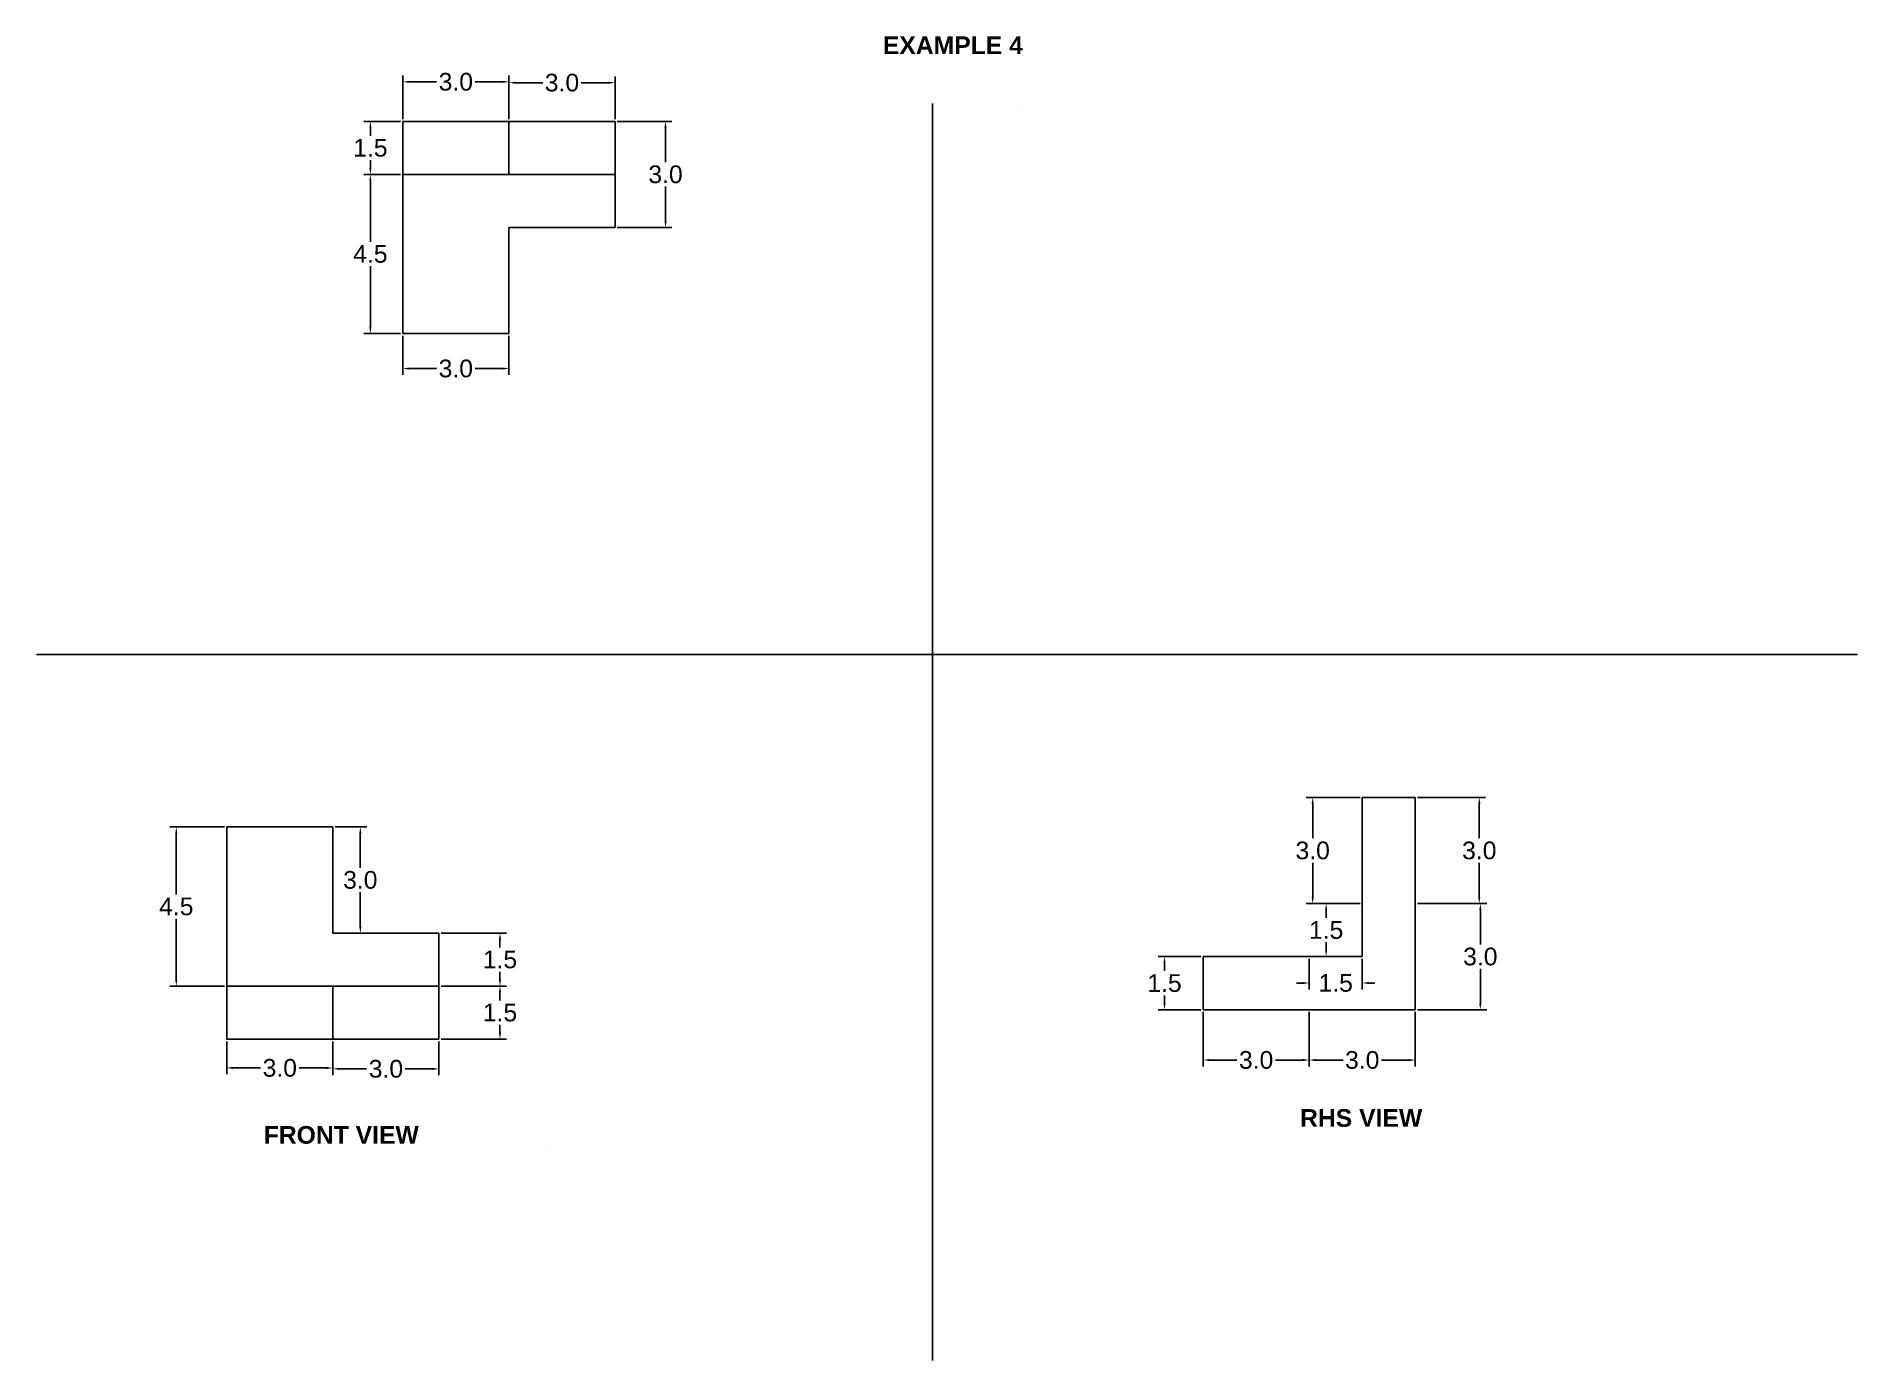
# Model space of a CAD drawing. Header units: inches. Extents: x 2 to 302, y 25 to 79.
# Drawn here: x 137.2 to 188.7, y 24.9 to 62.4 of the extents above; entities that cross this region are included whole.
import ezdxf

# ---------------------------------------------------------------- set-up
doc = ezdxf.new("R2010")
doc.units = ezdxf.units.IN
doc.header["$MEASUREMENT"] = 0
doc.styles.get("Standard").update_dxf_attribs({"font": 'arial.ttf'})
doc.dimstyles.get("Standard").update_dxf_attribs({"dimtxt": 0.5, "dimasz": 0.18, "dimexe": 0.18, "dimexo": 0.0625, "dimgap": 0.09, "dimtad": 0, "dimtih": 1, "dimtoh": 1, "dimdec": 1, "dimzin": 0, "dimdsep": 46, "dimtxsty": 'Standard', "dimcen": 0.09, "dimadec": 0, "dimazin": 0, "dimtfac": 1, "dimtdec": 1, "dimtofl": 0, "dimtmove": 0, "dimatfit": 3, "dimfxl": 1, "dimtolj": 1, "dimtzin": 0, "dimarcsym": 0})

msp = doc.modelspace()

# ---------------------------------------------------------------- texts
at = {"char_height": 0.5, "attachment_point": 1}
for s, width, insert in [('{\\fArial|b1|i0|c0|p34;EXAMPLE 4}', 8.96468, (161.141, 62.366)), ('{\\fArial|b1|i0|c0|p34;RHS VIEW}', 6.08463, (172.934, 32.034)), ('{\\fArial|b1|i0|c0|p34;FRONT VIEW}', 6.08463, (143.64, 31.556))]:
    msp.add_mtext_dynamic_manual_height_columns(s, width=width, gutter_width=1, heights=[0], dxfattribs=dict(at, insert=insert))

# ---------------------------------------------------------------- blocks, each defined once
blk = doc.blocks.new('*D46')
at = {"color": 0, "lineweight": -2, "transparency": 16777216}
for p, q in [((147.571, 60.026), (147.571, 61.262)), ((150.571, 60.026), (150.571, 61.262)), ((147.751, 61.082), (148.527, 61.082)), ((150.391, 61.082), (149.615, 61.082))]:
    blk.add_line(p, q, dxfattribs=at)
at = {"color": 0, "transparency": 16777216}
for points in [[(147.751, 61.112), (147.751, 61.052), (147.571, 61.082)], [(150.391, 61.112), (150.391, 61.052), (150.571, 61.082)]]:
    blk.add_solid(points, dxfattribs=at)
at = {"layer": 'Defpoints', "color": 0, "transparency": 16777216}
for p in [(150.571, 61.082), (147.571, 59.964), (150.571, 59.964)]:
    blk.add_point(p, dxfattribs=at)
at = {"color": 0, "transparency": 16777216, "insert": (149.071, 61.082), "char_height": 0.5, "attachment_point": 5}
blk.add_mtext('\\A1;3.0', dxfattribs=at)
blk = doc.blocks.new('*D47')
at = {"color": 0, "lineweight": -2, "transparency": 16777216}
for p, q in [((150.571, 60.026), (150.571, 61.237)), ((150.751, 61.057), (151.527, 61.057)), ((153.391, 61.057), (152.615, 61.057)), ((153.571, 60.026), (153.571, 61.237))]:
    blk.add_line(p, q, dxfattribs=at)
at = {"color": 0, "transparency": 16777216}
for points in [[(150.751, 61.087), (150.751, 61.027), (150.571, 61.057)], [(153.391, 61.087), (153.391, 61.027), (153.571, 61.057)]]:
    blk.add_solid(points, dxfattribs=at)
at = {"layer": 'Defpoints', "color": 0, "transparency": 16777216}
for p in [(153.571, 61.057), (150.571, 59.964), (153.571, 59.964)]:
    blk.add_point(p, dxfattribs=at)
at = {"color": 0, "transparency": 16777216, "insert": (152.071, 61.057), "char_height": 0.5, "attachment_point": 5}
blk.add_mtext('\\A1;3.0', dxfattribs=at)
blk = doc.blocks.new('*D49')
at = {"color": 0, "lineweight": -2, "transparency": 16777216}
for p, q in [((147.508, 59.964), (146.475, 59.964)), ((146.655, 59.784), (146.655, 59.559)), ((146.655, 58.644), (146.655, 58.868)), ((147.508, 58.464), (146.475, 58.464))]:
    blk.add_line(p, q, dxfattribs=at)
at = {"color": 0, "transparency": 16777216}
for points in [[(146.625, 59.784), (146.685, 59.784), (146.655, 59.964)], [(146.625, 58.644), (146.685, 58.644), (146.655, 58.464)]]:
    blk.add_solid(points, dxfattribs=at)
at = {"layer": 'Defpoints', "color": 0, "transparency": 16777216}
for p in [(147.571, 59.964), (146.655, 58.464), (147.571, 58.464)]:
    blk.add_point(p, dxfattribs=at)
at = {"color": 0, "transparency": 16777216, "insert": (146.655, 59.214), "char_height": 0.5, "attachment_point": 5}
blk.add_mtext('\\A1;1.5', dxfattribs=at)
blk = doc.blocks.new('*D50')
at = {"color": 0, "lineweight": -2, "transparency": 16777216}
for p, q in [((153.633, 59.964), (155.178, 59.964)), ((154.998, 59.784), (154.998, 58.809)), ((154.998, 57.144), (154.998, 58.118)), ((153.633, 56.964), (155.178, 56.964))]:
    blk.add_line(p, q, dxfattribs=at)
at = {"color": 0, "transparency": 16777216}
for points in [[(154.968, 59.784), (155.028, 59.784), (154.998, 59.964)], [(154.968, 57.144), (155.028, 57.144), (154.998, 56.964)]]:
    blk.add_solid(points, dxfattribs=at)
at = {"layer": 'Defpoints', "color": 0, "transparency": 16777216}
for p in [(153.571, 59.964), (153.571, 56.964), (154.998, 56.964)]:
    blk.add_point(p, dxfattribs=at)
at = {"color": 0, "transparency": 16777216, "insert": (154.998, 58.464), "char_height": 0.5, "attachment_point": 5}
blk.add_mtext('\\A1;3.0', dxfattribs=at)
blk = doc.blocks.new('*D51')
at = {"color": 0, "lineweight": -2, "transparency": 16777216}
for p, q in [((147.571, 53.901), (147.571, 52.794)), ((150.571, 53.901), (150.571, 52.794)), ((147.751, 52.974), (148.527, 52.974)), ((150.391, 52.974), (149.615, 52.974))]:
    blk.add_line(p, q, dxfattribs=at)
at = {"color": 0, "transparency": 16777216}
for points in [[(147.751, 53.004), (147.751, 52.944), (147.571, 52.974)], [(150.391, 53.004), (150.391, 52.944), (150.571, 52.974)]]:
    blk.add_solid(points, dxfattribs=at)
at = {"layer": 'Defpoints', "color": 0, "transparency": 16777216}
for p in [(147.571, 53.964), (150.571, 53.964), (150.571, 52.974)]:
    blk.add_point(p, dxfattribs=at)
at = {"color": 0, "transparency": 16777216, "insert": (149.071, 52.974), "char_height": 0.5, "attachment_point": 5}
blk.add_mtext('\\A1;3.0', dxfattribs=at)
blk = doc.blocks.new('*D52')
at = {"color": 0, "lineweight": -2, "transparency": 16777216}
for p, q in [((147.508, 58.464), (146.475, 58.464)), ((146.655, 58.284), (146.655, 56.558)), ((146.655, 54.144), (146.655, 55.869)), ((147.508, 53.964), (146.475, 53.964))]:
    blk.add_line(p, q, dxfattribs=at)
at = {"color": 0, "transparency": 16777216}
for points in [[(146.625, 58.284), (146.685, 58.284), (146.655, 58.464)], [(146.625, 54.144), (146.685, 54.144), (146.655, 53.964)]]:
    blk.add_solid(points, dxfattribs=at)
at = {"layer": 'Defpoints', "color": 0, "transparency": 16777216}
for p in [(147.571, 58.464), (146.655, 53.964), (147.571, 53.964)]:
    blk.add_point(p, dxfattribs=at)
at = {"color": 0, "transparency": 16777216, "insert": (146.655, 56.214), "char_height": 0.5, "attachment_point": 5}
blk.add_mtext('\\A1;4.5', dxfattribs=at)
blk = doc.blocks.new('*D55')
at = {"color": 0, "lineweight": -2, "transparency": 16777216}
for p, q in [((148.657, 35.513), (150.499, 35.513)), ((150.319, 35.333), (150.319, 35.108)), ((148.657, 34.013), (150.499, 34.013)), ((150.319, 34.193), (150.319, 34.417))]:
    blk.add_line(p, q, dxfattribs=at)
at = {"color": 0, "transparency": 16777216}
for points in [[(150.289, 35.333), (150.349, 35.333), (150.319, 35.513)], [(150.289, 34.193), (150.349, 34.193), (150.319, 34.013)]]:
    blk.add_solid(points, dxfattribs=at)
at = {"layer": 'Defpoints', "color": 0, "transparency": 16777216}
for p in [(148.595, 35.513), (148.595, 34.013), (150.319, 34.013)]:
    blk.add_point(p, dxfattribs=at)
at = {"color": 0, "transparency": 16777216, "insert": (150.319, 34.763), "char_height": 0.5, "attachment_point": 5}
blk.add_mtext('\\A1;1.5', dxfattribs=at)
blk = doc.blocks.new('*D58')
at = {"color": 0, "lineweight": -2, "transparency": 16777216}
for p, q in [((142.532, 40.013), (140.989, 40.013)), ((141.169, 39.833), (141.169, 38.107)), ((141.169, 35.693), (141.169, 37.418)), ((142.532, 35.513), (140.989, 35.513))]:
    blk.add_line(p, q, dxfattribs=at)
at = {"color": 0, "transparency": 16777216}
for points in [[(141.139, 39.833), (141.199, 39.833), (141.169, 40.013)], [(141.139, 35.693), (141.199, 35.693), (141.169, 35.513)]]:
    blk.add_solid(points, dxfattribs=at)
at = {"layer": 'Defpoints', "color": 0, "transparency": 16777216}
for p in [(142.595, 40.013), (141.169, 35.513), (142.595, 35.513)]:
    blk.add_point(p, dxfattribs=at)
at = {"color": 0, "transparency": 16777216, "insert": (141.169, 37.763), "char_height": 0.5, "attachment_point": 5}
blk.add_mtext('\\A1;4.5', dxfattribs=at)
blk = doc.blocks.new('*D59')
at = {"color": 0, "lineweight": -2, "transparency": 16777216}
for p, q in [((148.657, 37.013), (150.499, 37.013)), ((150.319, 36.833), (150.319, 36.608)), ((150.319, 35.693), (150.319, 35.917)), ((148.657, 35.513), (150.499, 35.513))]:
    blk.add_line(p, q, dxfattribs=at)
at = {"color": 0, "transparency": 16777216}
for points in [[(150.289, 36.833), (150.349, 36.833), (150.319, 37.013)], [(150.289, 35.693), (150.349, 35.693), (150.319, 35.513)]]:
    blk.add_solid(points, dxfattribs=at)
at = {"layer": 'Defpoints', "color": 0, "transparency": 16777216}
for p in [(148.595, 37.013), (148.595, 35.513), (150.319, 35.513)]:
    blk.add_point(p, dxfattribs=at)
at = {"color": 0, "transparency": 16777216, "insert": (150.319, 36.263), "char_height": 0.5, "attachment_point": 5}
blk.add_mtext('\\A1;1.5', dxfattribs=at)
blk = doc.blocks.new('*D60')
at = {"color": 0, "lineweight": -2, "transparency": 16777216}
for p, q in [((145.657, 40.013), (146.551, 40.013)), ((146.371, 39.833), (146.371, 38.858)), ((146.371, 37.193), (146.371, 38.167)), ((145.657, 37.013), (146.551, 37.013))]:
    blk.add_line(p, q, dxfattribs=at)
at = {"color": 0, "transparency": 16777216}
for points in [[(146.341, 39.833), (146.401, 39.833), (146.371, 40.013)], [(146.341, 37.193), (146.401, 37.193), (146.371, 37.013)]]:
    blk.add_solid(points, dxfattribs=at)
at = {"layer": 'Defpoints', "color": 0, "transparency": 16777216}
for p in [(145.595, 40.013), (145.595, 37.013), (146.371, 37.013)]:
    blk.add_point(p, dxfattribs=at)
at = {"color": 0, "transparency": 16777216, "insert": (146.371, 38.513), "char_height": 0.5, "attachment_point": 5}
blk.add_mtext('\\A1;3.0', dxfattribs=at)
blk = doc.blocks.new('*D61')
at = {"color": 0, "lineweight": -2, "transparency": 16777216}
for p, q in [((142.595, 33.95), (142.595, 33.018)), ((145.595, 33.95), (145.595, 33.018)), ((142.775, 33.198), (143.55, 33.198)), ((145.415, 33.198), (144.639, 33.198))]:
    blk.add_line(p, q, dxfattribs=at)
at = {"color": 0, "transparency": 16777216}
for points in [[(142.775, 33.228), (142.775, 33.168), (142.595, 33.198)], [(145.415, 33.228), (145.415, 33.168), (145.595, 33.198)]]:
    blk.add_solid(points, dxfattribs=at)
at = {"layer": 'Defpoints', "color": 0, "transparency": 16777216}
for p in [(142.595, 34.013), (145.595, 34.013), (145.595, 33.198)]:
    blk.add_point(p, dxfattribs=at)
at = {"color": 0, "transparency": 16777216, "insert": (144.095, 33.198), "char_height": 0.5, "attachment_point": 5}
blk.add_mtext('\\A1;3.0', dxfattribs=at)
blk = doc.blocks.new('*D62')
at = {"color": 0, "lineweight": -2, "transparency": 16777216}
for p, q in [((145.595, 33.95), (145.595, 32.992)), ((148.595, 33.95), (148.595, 32.992)), ((145.775, 33.172), (146.55, 33.172)), ((148.415, 33.172), (147.639, 33.172))]:
    blk.add_line(p, q, dxfattribs=at)
at = {"color": 0, "transparency": 16777216}
for points in [[(145.775, 33.202), (145.775, 33.142), (145.595, 33.172)], [(148.415, 33.202), (148.415, 33.142), (148.595, 33.172)]]:
    blk.add_solid(points, dxfattribs=at)
at = {"layer": 'Defpoints', "color": 0, "transparency": 16777216}
for p in [(145.595, 34.013), (148.595, 34.013), (148.595, 33.172)]:
    blk.add_point(p, dxfattribs=at)
at = {"color": 0, "transparency": 16777216, "insert": (147.095, 33.172), "char_height": 0.5, "attachment_point": 5}
blk.add_mtext('\\A1;3.0', dxfattribs=at)
blk = doc.blocks.new('*D65')
at = {"color": 0, "lineweight": -2, "transparency": 16777216}
for p, q in [((170.192, 34.784), (170.192, 33.242)), ((173.192, 34.784), (173.192, 33.242)), ((170.372, 33.422), (171.148, 33.422)), ((173.012, 33.422), (172.236, 33.422))]:
    blk.add_line(p, q, dxfattribs=at)
at = {"color": 0, "transparency": 16777216}
for points in [[(170.372, 33.452), (170.372, 33.392), (170.192, 33.422)], [(173.012, 33.452), (173.012, 33.392), (173.192, 33.422)]]:
    blk.add_solid(points, dxfattribs=at)
at = {"layer": 'Defpoints', "color": 0, "transparency": 16777216}
for p in [(170.192, 34.846), (173.192, 34.846), (173.192, 33.422)]:
    blk.add_point(p, dxfattribs=at)
at = {"color": 0, "transparency": 16777216, "insert": (171.692, 33.422), "char_height": 0.5, "attachment_point": 5}
blk.add_mtext('\\A1;3.0', dxfattribs=at)
blk = doc.blocks.new('*D66')
at = {"color": 0, "lineweight": -2, "transparency": 16777216}
for p, q in [((173.192, 34.784), (173.192, 33.242)), ((176.192, 34.784), (176.192, 33.242)), ((173.372, 33.422), (174.148, 33.422)), ((176.012, 33.422), (175.236, 33.422))]:
    blk.add_line(p, q, dxfattribs=at)
at = {"color": 0, "transparency": 16777216}
for points in [[(173.372, 33.452), (173.372, 33.392), (173.192, 33.422)], [(176.012, 33.452), (176.012, 33.392), (176.192, 33.422)]]:
    blk.add_solid(points, dxfattribs=at)
at = {"layer": 'Defpoints', "color": 0, "transparency": 16777216}
for p in [(173.192, 34.846), (176.192, 34.846), (176.192, 33.422)]:
    blk.add_point(p, dxfattribs=at)
at = {"color": 0, "transparency": 16777216, "insert": (174.692, 33.422), "char_height": 0.5, "attachment_point": 5}
blk.add_mtext('\\A1;3.0', dxfattribs=at)
blk = doc.blocks.new('*D67')
at = {"color": 0, "lineweight": -2, "transparency": 16777216}
for p, q in [((176.254, 37.846), (178.21, 37.846)), ((178.03, 37.666), (178.03, 36.692)), ((178.03, 35.026), (178.03, 36.001)), ((176.254, 34.846), (178.21, 34.846))]:
    blk.add_line(p, q, dxfattribs=at)
at = {"color": 0, "transparency": 16777216}
for points in [[(178, 37.666), (178.06, 37.666), (178.03, 37.846)], [(178, 35.026), (178.06, 35.026), (178.03, 34.846)]]:
    blk.add_solid(points, dxfattribs=at)
at = {"layer": 'Defpoints', "color": 0, "transparency": 16777216}
for p in [(176.192, 37.846), (178.03, 37.846), (176.192, 34.846)]:
    blk.add_point(p, dxfattribs=at)
at = {"color": 0, "transparency": 16777216, "insert": (178.03, 36.346), "char_height": 0.5, "attachment_point": 5}
blk.add_mtext('\\A1;3.0', dxfattribs=at)
blk = doc.blocks.new('*D68')
at = {"color": 0, "lineweight": -2, "transparency": 16777216}
for p, q in [((174.629, 37.846), (173.491, 37.846)), ((173.671, 37.666), (173.671, 37.442)), ((173.671, 36.526), (173.671, 36.751)), ((174.629, 36.346), (173.491, 36.346))]:
    blk.add_line(p, q, dxfattribs=at)
at = {"color": 0, "transparency": 16777216}
for points in [[(173.641, 37.666), (173.701, 37.666), (173.671, 37.846)], [(173.641, 36.526), (173.701, 36.526), (173.671, 36.346)]]:
    blk.add_solid(points, dxfattribs=at)
at = {"layer": 'Defpoints', "color": 0, "transparency": 16777216}
for p in [(174.692, 37.846), (173.671, 36.346), (174.692, 36.346)]:
    blk.add_point(p, dxfattribs=at)
at = {"color": 0, "transparency": 16777216, "insert": (173.671, 37.096), "char_height": 0.5, "attachment_point": 5}
blk.add_mtext('\\A1;1.5', dxfattribs=at)
blk = doc.blocks.new('*D69')
at = {"color": 0, "lineweight": -2, "transparency": 16777216}
for p, q in [((176.254, 40.846), (178.18, 40.846)), ((178, 40.666), (178, 39.692)), ((178, 38.026), (178, 39.001)), ((176.254, 37.846), (178.18, 37.846))]:
    blk.add_line(p, q, dxfattribs=at)
at = {"color": 0, "transparency": 16777216}
for points in [[(177.97, 40.666), (178.03, 40.666), (178, 40.846)], [(177.97, 38.026), (178.03, 38.026), (178, 37.846)]]:
    blk.add_solid(points, dxfattribs=at)
at = {"layer": 'Defpoints', "color": 0, "transparency": 16777216}
for p in [(176.192, 40.846), (176.192, 37.846), (178, 37.846)]:
    blk.add_point(p, dxfattribs=at)
at = {"color": 0, "transparency": 16777216, "insert": (178, 39.346), "char_height": 0.5, "attachment_point": 5}
blk.add_mtext('\\A1;3.0', dxfattribs=at)
blk = doc.blocks.new('*D70')
at = {"color": 0, "lineweight": -2, "transparency": 16777216}
for p, q in [((174.629, 40.846), (173.111, 40.846)), ((173.291, 40.666), (173.291, 39.692)), ((173.291, 38.026), (173.291, 39.001)), ((174.629, 37.846), (173.111, 37.846))]:
    blk.add_line(p, q, dxfattribs=at)
at = {"color": 0, "transparency": 16777216}
for points in [[(173.261, 40.666), (173.321, 40.666), (173.291, 40.846)], [(173.261, 38.026), (173.321, 38.026), (173.291, 37.846)]]:
    blk.add_solid(points, dxfattribs=at)
at = {"layer": 'Defpoints', "color": 0, "transparency": 16777216}
for p in [(174.692, 40.846), (173.291, 37.846), (174.692, 37.846)]:
    blk.add_point(p, dxfattribs=at)
at = {"color": 0, "transparency": 16777216, "insert": (173.291, 39.346), "char_height": 0.5, "attachment_point": 5}
blk.add_mtext('\\A1;3.0', dxfattribs=at)
blk = doc.blocks.new('*D71')
at = {"color": 0, "lineweight": -2, "transparency": 16777216}
for p, q in [((170.129, 36.346), (168.922, 36.346)), ((169.102, 36.166), (169.102, 35.942)), ((169.102, 35.026), (169.102, 35.251)), ((170.129, 34.846), (168.922, 34.846))]:
    blk.add_line(p, q, dxfattribs=at)
at = {"color": 0, "transparency": 16777216}
for points in [[(169.072, 36.166), (169.132, 36.166), (169.102, 36.346)], [(169.072, 35.026), (169.132, 35.026), (169.102, 34.846)]]:
    blk.add_solid(points, dxfattribs=at)
at = {"layer": 'Defpoints', "color": 0, "transparency": 16777216}
for p in [(170.192, 36.346), (169.102, 34.846), (170.192, 34.846)]:
    blk.add_point(p, dxfattribs=at)
at = {"color": 0, "transparency": 16777216, "insert": (169.102, 35.596), "char_height": 0.5, "attachment_point": 5}
blk.add_mtext('\\A1;1.5', dxfattribs=at)
blk = doc.blocks.new('*D72')
at = {"color": 0, "lineweight": -2, "transparency": 16777216}
for p, q in [((173.192, 36.284), (173.192, 35.42)), ((174.692, 36.284), (174.692, 35.42)), ((173.012, 35.6), (172.832, 35.6)), ((174.872, 35.6), (175.052, 35.6))]:
    blk.add_line(p, q, dxfattribs=at)
at = {"color": 0, "transparency": 16777216}
for points in [[(173.012, 35.63), (173.012, 35.57), (173.192, 35.6)], [(174.872, 35.63), (174.872, 35.57), (174.692, 35.6)]]:
    blk.add_solid(points, dxfattribs=at)
at = {"layer": 'Defpoints', "color": 0, "transparency": 16777216}
for p in [(173.192, 36.346), (174.692, 36.346), (173.192, 35.6)]:
    blk.add_point(p, dxfattribs=at)
at = {"color": 0, "transparency": 16777216, "insert": (173.942, 35.6), "char_height": 0.5, "attachment_point": 5}
blk.add_mtext('\\A1;1.5', dxfattribs=at)

# ---------------------------------------------------------------- dimensions: what is measured, and where the dimension line sits
for base, p1, p2, picture, middle in [((150.571, 61.082), (147.571, 59.964), (150.571, 59.964), '*D46', (149.071, 61.082)), ((153.571, 61.057), (150.571, 59.964), (153.571, 59.964), '*D47', (152.071, 61.057)), ((150.571, 52.974), (147.571, 53.964), (150.571, 53.964), '*D51', (149.071, 52.974)), ((173.192, 35.6), (174.692, 36.346), (173.192, 36.346), '*D72', (173.942, 35.6)), ((173.192, 33.422), (170.192, 34.846), (173.192, 34.846), '*D65', (171.692, 33.422)), ((176.192, 33.422), (173.192, 34.846), (176.192, 34.846), '*D66', (174.692, 33.422)), ((145.595, 33.198), (142.595, 34.013), (145.595, 34.013), '*D61', (144.095, 33.198)), ((148.595, 33.172), (145.595, 34.013), (148.595, 34.013), '*D62', (147.095, 33.172))]:
    dim = msp.add_linear_dim(base=base, p1=p1, p2=p2, dimstyle='Standard')
    dim.commit()
    dim.dimension.update_dxf_attribs({"geometry": picture, "text_midpoint": middle})
for base, p1, p2, picture, middle in [((146.655, 58.464), (147.571, 59.964), (147.571, 58.464), '*D49', (146.655, 59.214)), ((154.998, 56.964), (153.571, 59.964), (153.571, 56.964), '*D50', (154.998, 58.464)), ((146.655, 53.964), (147.571, 58.464), (147.571, 53.964), '*D52', (146.655, 56.214)), ((173.291, 37.846), (174.692, 40.846), (174.692, 37.846), '*D70', (173.291, 39.346)), ((178, 37.846), (176.192, 40.846), (176.192, 37.846), '*D69', (178, 39.346)), ((141.169, 35.513), (142.595, 40.013), (142.595, 35.513), '*D58', (141.169, 37.763)), ((146.371, 37.013), (145.595, 40.013), (145.595, 37.013), '*D60', (146.371, 38.513)), ((173.671, 36.346), (174.692, 37.846), (174.692, 36.346), '*D68', (173.671, 37.096)), ((178.03, 37.846), (176.192, 34.846), (176.192, 37.846), '*D67', (178.03, 36.346)), ((150.319, 35.513), (148.595, 37.013), (148.595, 35.513), '*D59', (150.319, 36.263)), ((169.102, 34.846), (170.192, 36.346), (170.192, 34.846), '*D71', (169.102, 35.596)), ((150.319, 34.013), (148.595, 35.513), (148.595, 34.013), '*D55', (150.319, 34.763))]:
    dim = msp.add_linear_dim(base=base, p1=p1, p2=p2, angle=90, dimstyle='Standard')
    dim.commit()
    dim.dimension.update_dxf_attribs({"geometry": picture, "text_midpoint": middle})

# ---------------------------------------------------------------- linework, layer by layer
for p, q in [((162.541, 60.465), (162.541, 24.923)), ((165.059, 60.331), (165.059, 60.331)), ((147.571, 59.964), (147.571, 58.464)), ((150.571, 59.964), (147.571, 59.964)), ((153.571, 59.964), (150.571, 59.964)), ((150.571, 59.964), (150.571, 58.464)), ((153.571, 56.964), (153.571, 59.964)), ((147.571, 58.464), (147.571, 53.964)), ((147.571, 58.464), (153.571, 58.464)), ((150.571, 53.964), (150.571, 56.964)), ((150.571, 56.964), (153.571, 56.964)), ((147.571, 53.964), (150.571, 53.964)), ((137.216, 44.888), (188.693, 44.888)), ((176.192, 40.846), (174.692, 40.846)), ((174.692, 40.846), (174.692, 37.846)), ((176.192, 37.846), (176.192, 40.846)), ((142.595, 40.013), (142.595, 35.513)), ((145.595, 40.013), (142.595, 40.013)), ((145.595, 37.013), (145.595, 40.013)), ((174.692, 37.846), (174.692, 36.346)), ((176.192, 34.846), (176.192, 37.846)), ((148.595, 37.013), (145.595, 37.013)), ((148.595, 35.513), (148.595, 37.013)), ((173.192, 36.346), (170.192, 36.346)), ((170.192, 36.346), (170.192, 34.846)), ((174.692, 36.346), (173.192, 36.346)), ((142.595, 35.513), (142.595, 34.013)), ((142.595, 35.513), (148.595, 35.513)), ((145.595, 34.013), (145.595, 35.513)), ((148.595, 34.013), (148.595, 35.513)), ((170.192, 34.846), (173.192, 34.846)), ((173.192, 34.846), (176.192, 34.846)), ((142.595, 34.013), (145.595, 34.013)), ((145.595, 34.013), (148.595, 34.013)), ((151.637, 31.013), (151.637, 31.013))]:
    msp.add_line(p, q)

msp.set_redraw_order([(e.dxf.handle, doc.entitydb.next_handle()) for e in msp.query("TEXT MTEXT ATTDEF DIMENSION ARC_DIMENSION")])  # texts and dimensions are drawn at this point

doc.saveas('drawing.dxf')
